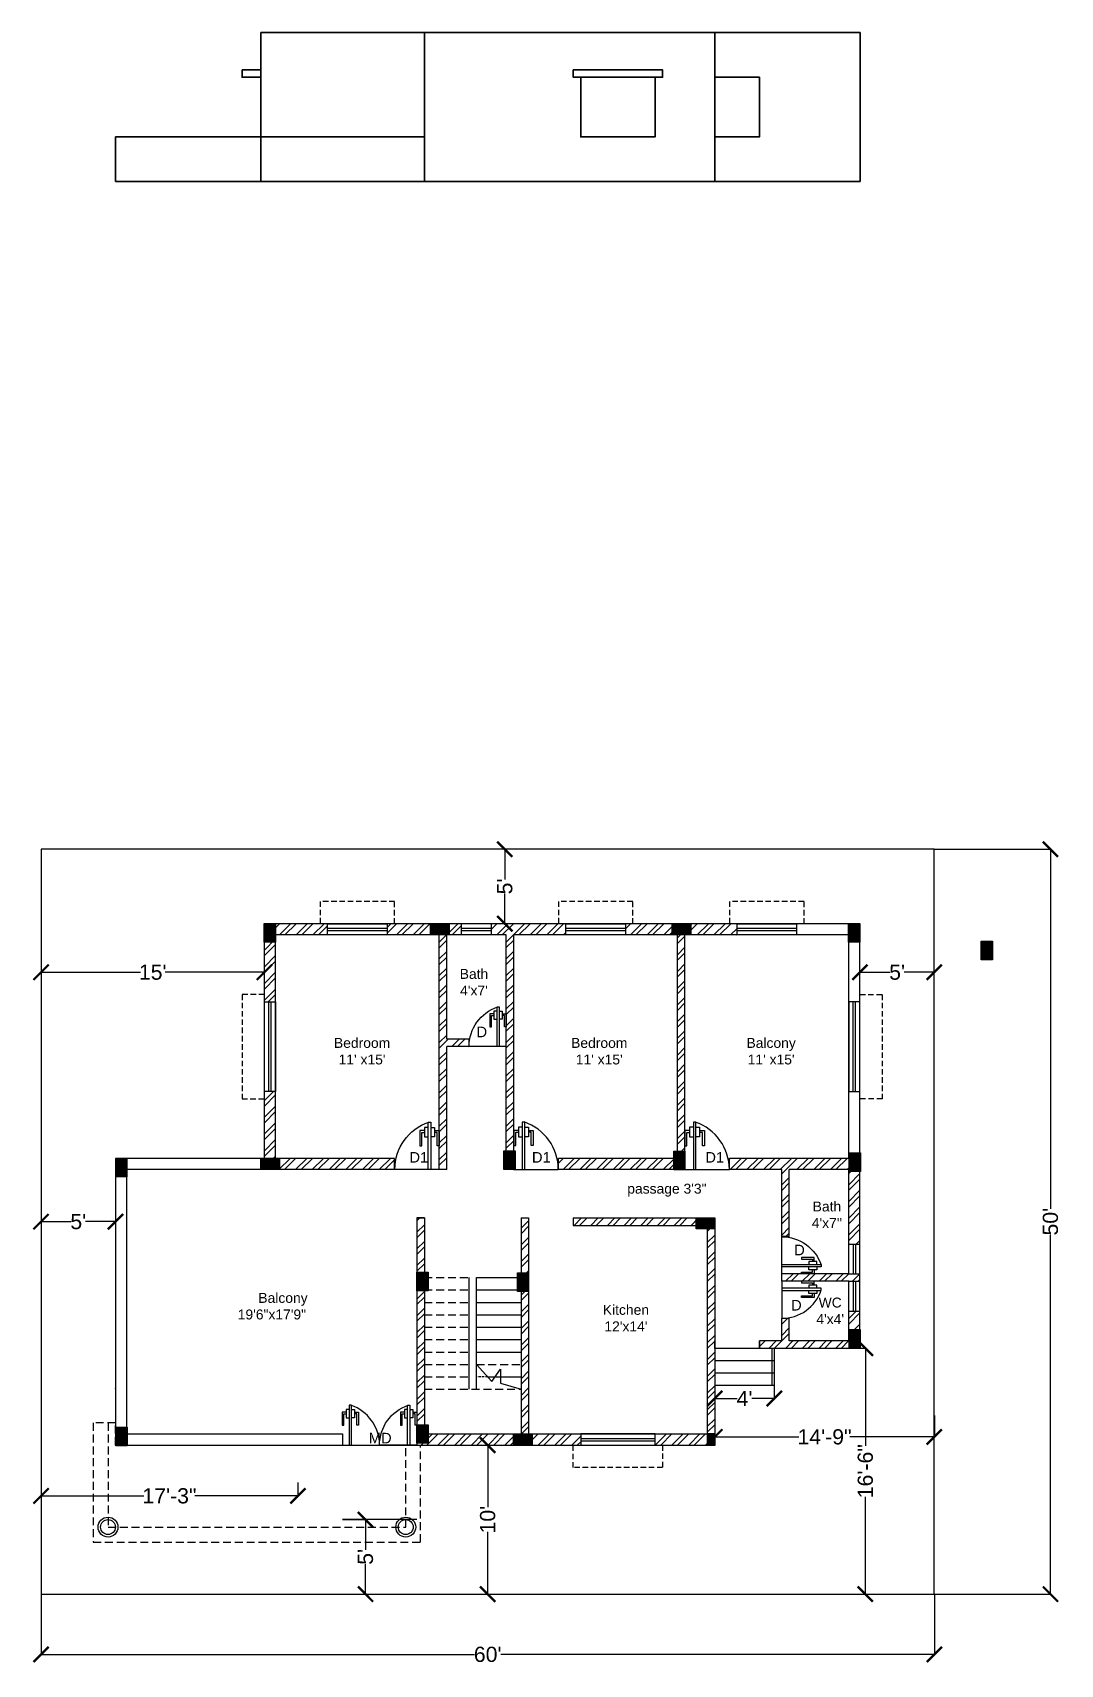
# Model space of a CAD drawing. Header units: inches. Extents: x -129 to 2956, y 250 to 1685.
# Drawn here: x 2128 to 2956, y 250 to 1565 of the extents above; entities that cross this region are included whole.
import ezdxf

# ---------------------------------------------------------------- set-up
doc = ezdxf.new("R2010")
doc.units = ezdxf.units.IN
doc.linetypes.add('HIDDEN', pattern=[9.525, 6.35, -3.175])
doc.layers.add('1. WALL', color=7, linetype='Continuous', lineweight=35)
for name, color, linetype in [('10. PORCH', 80, 'HIDDEN'), ('12. DIMENSION', 51, 'Continuous'), ('2. DOOR', 1, 'Continuous'), ('3.WINDOWS', 4, 'Continuous'), ('4. CHAJJA', 6, 'HIDDEN'), ('5.HATCHING', 253, 'Continuous'), ('6.COLUMN', 10, 'Continuous'), ('8.TEXT', 2, 'Continuous'), ('9. STAIRS', 204, 'Continuous')]:
    doc.layers.add(name, color=color, linetype=linetype)
doc.styles.get("Standard").update_dxf_attribs({"font": 'arial.ttf'})
doc.dimstyles.get("Standard").update_dxf_attribs({"dimtxt": 12.25, "dimasz": 12.25, "dimexe": 0.18, "dimexo": 0.0625, "dimgap": 0.09, "dimtad": 0, "dimzin": 0, "dimdsep": 46, "dimlunit": 4, "dimtxsty": 'Standard', "dimblk": 'ARCHTICK', "dimcen": 0.09, "dimadec": 0, "dimazin": 0, "dimtfac": 1, "dimtofl": 0, "dimtmove": 0, "dimatfit": 3, "dimfxl": 1, "dimtolj": 1, "dimtzin": 0, "dimarcsym": 0})
pattern_1 = [(45, (2256.876, 0), (-6.73519, 6.73519), []), (45, (2261.366, 0), (-6.73519, 6.73519), [])]

msp = doc.modelspace()

# ---------------------------------------------------------------- texts
at = {"layer": '8.TEXT', "attachment_point": 1}
for s, width, heights, insert, char_height in [("\\pxqc;Bath\\P4'x7'", 72.92649, [0], (2447.174, 810.351), 8), ('D', 0.55024, [0], (2485.668, 763.862), 8.5), ("\\pxqc;Bedroom\\P11' x15'", 72.92649, [0], (2356.99, 754.766), 8), ("\\pxqc;Bedroom\\P11' x15'", 72.92649, [0], (2548.144, 754.766), 8), ("\\pxqc;Balcony\\P11' x15'", 72.92649, [0], (2686.709, 754.766), 8), ('D1', 0.55024, [0], (2431.585, 662.852), 8.5), ('D1', 0.55024, [0], (2530.352, 662.852), 8.5), ('D1', 0.55024, [0], (2670.111, 662.852), 8.5), ('\\pxqc;passage 3\'3"', 72.92649, [0], (2602.668, 637.371), 8), ("\\pxqc;Bath\\P4'x7''", 72.92649, [0], (2731.668, 623.029), 8), ('D', 21.17857, [14.389], (2741.712, 588.208), 8.5), ('\\pxqc;Balcony\\P\\pq*;19\'6"x17\'9"', 72.92649, [0], (2293.235, 549.389), 8), ("\\pxqc;Kitchen\\P12'x14'", 72.92649, [0], (2569.64, 539.771), 8), ('D', 0.55024, [0], (2739.199, 543.721), 8.5), ("\\pxqc;WC\\P4'x4'", 72.92649, [0], (2734.296, 545.632), 8), ('\\pxqc,t2;MD', 20.73667, [0], (2397.681, 436.714), 8.5)]:
    msp.add_mtext_dynamic_manual_height_columns(s, width=width, gutter_width=12.5, heights=heights, dxfattribs=dict(at, insert=insert, char_height=char_height))

# ---------------------------------------------------------------- blocks, each defined once
blk = doc.blocks.new('Window')
at = {"layer": '3.WINDOWS', "color": 5}
for p, q in [((-24, 5.5), (24, 5.5)), ((-24, 3.5), (24, 3.5))]:
    blk.add_line(p, q, dxfattribs=at)
at = {"layer": '3.WINDOWS'}
blk.add_lwpolyline([(-24, 9), (24, 9), (24, 0), (-24, 0)], close=True, dxfattribs=at)
at = {"layer": '4. CHAJJA', "ltscale": 0.7}
blk.add_lwpolyline([(30, 9), (30, 27), (-30, 27), (-30, 9)], dxfattribs=at)
blk = doc.blocks.new('window3')
at = {"layer": '3.WINDOWS', "color": 5}
for p, q in [((-36, 5.5), (36, 5.5)), ((-36, 3.5), (36, 3.5))]:
    blk.add_line(p, q, dxfattribs=at)
at = {"layer": '3.WINDOWS'}
blk.add_lwpolyline([(-36, 9), (36, 9), (36, 0), (-36, 0)], close=True, dxfattribs=at)
at = {"layer": '4. CHAJJA', "ltscale": 0.7}
blk.add_lwpolyline([(42, 9), (42, 27), (-42, 27), (-42, 9)], dxfattribs=at)
blk = doc.blocks.new('window 2')
at = {"layer": '3.WINDOWS', "color": 5}
for p, q in [((-30, 5.5), (30, 5.5)), ((-30, 3.5), (30, 3.5))]:
    blk.add_line(p, q, dxfattribs=at)
at = {"layer": '3.WINDOWS'}
blk.add_lwpolyline([(-30, 9), (30, 9), (30, 0), (-30, 0)], close=True, dxfattribs=at)
at = {"layer": '4. CHAJJA', "ltscale": 0.7}
blk.add_lwpolyline([(36, 9), (36, 27), (-36, 27), (-36, 9)], dxfattribs=at)
blk = doc.blocks.new('ventilater')
at = {"layer": '3.WINDOWS'}
for p, q in [((-12, -3.5), (-12, 5.5)), ((12, -3.5), (12, 5.5))]:
    blk.add_line(p, q, dxfattribs=at)
at = {"layer": '3.WINDOWS', "color": 5}
for p, q in [((-12, 2), (12, 2)), ((-12, 0), (12, 0))]:
    blk.add_line(p, q, dxfattribs=at)
blk = doc.blocks.new('door')
at = {"layer": '2. DOOR'}
for p, q in [((3.6, 29.7), (0, 29.7)), ((0, 29.7), (0, 18.1)), ((1.5, 18.1), (1.5, 28.2)), ((1.5, 28.2), (3.6, 28.2)), ((6.4, 32.1), (3.6, 32.1)), ((3.6, 32.1), (3.6, 24.8)), ((3.6, 24.8), (6.4, 24.8)), ((8.4, 36), (6.4, 36)), ((6.4, 36), (6.4, 0)), ((8.4, 0), (8.4, 36)), ((8.4, 32.1), (11.2, 32.1)), ((11.2, 24.8), (8.4, 24.8)), ((11.2, 32.1), (11.2, 24.8)), ((11.2, 29.7), (14.8, 29.7)), ((13.3, 28.2), (11.2, 28.2)), ((13.3, 18.1), (13.3, 28.2)), ((14.8, 29.7), (14.8, 18.1)), ((0, 18.1), (1.5, 18.1)), ((14.8, 18.1), (13.3, 18.1)), ((6.4, 0), (8.4, 0))]:
    blk.add_line(p, q, dxfattribs=at)
at = {"layer": '2. DOOR', "color": 31, "true_color": 0xfecc66}
blk.add_line((0, 0), (33.8, 0), dxfattribs=at)
at = {"layer": '2. DOOR', "color": 85, "true_color": 0x58ba48}
blk.add_arc((-4.2, 0), 38, 0, 71.4257, dxfattribs=at)
blk = doc.blocks.new('_ArchTick')
at = {"color": 0, "linetype": 'ByBlock', "const_width": 0.15}
blk.add_lwpolyline([(-0.5, -0.5), (0.5, 0.5)], dxfattribs=at)
blk = doc.blocks.new('*D21')
at = {"layer": '12. DIMENSION', "color": 0, "lineweight": -2, "transparency": 16777216}
for p, q in [((2134.7, 306.7), (2134.7, 258.1)), ((2854.7, 306.7), (2854.7, 258.1)), ((2134.7, 258.2), (2484.1, 258.2)), ((2854.7, 258.2), (2505.2, 258.2))]:
    blk.add_line(p, q, dxfattribs=at)
at = {"layer": 'Defpoints', "color": 0, "transparency": 16777216}
for p in [(2134.7, 306.8), (2854.7, 306.8), (2854.7, 258.2)]:
    blk.add_point(p, dxfattribs=at)
at = {"layer": '12. DIMENSION', "color": 0, "lineweight": -2, "transparency": 16777216, "xscale": 12.25, "yscale": 12.25, "zscale": 12.25, "rotation": 180}
blk.add_blockref('_ArchTick', (2134.7, 258.2), dxfattribs=at)
at = {"layer": '12. DIMENSION', "color": 0, "lineweight": -2, "transparency": 16777216, "xscale": 12.25, "yscale": 12.25, "zscale": 12.25}
blk.add_blockref('_ArchTick', (2854.7, 258.2), dxfattribs=at)
at = {"layer": '12. DIMENSION', "color": 0, "transparency": 16777216, "insert": (2494.7, 258.2), "char_height": 12.25, "attachment_point": 5}
blk.add_mtext("\\A1;60'", dxfattribs=at)
blk = doc.blocks.new('*D22')
at = {"layer": '12. DIMENSION', "color": 0, "lineweight": -2, "transparency": 16777216}
for p, q in [((2854.7, 906.8), (2948.4, 906.8)), ((2948.3, 906.8), (2948.3, 617.2)), ((2948.3, 306.8), (2948.3, 596.3)), ((2854.7, 306.8), (2948.4, 306.8))]:
    blk.add_line(p, q, dxfattribs=at)
at = {"layer": 'Defpoints', "color": 0, "transparency": 16777216}
for p in [(2854.7, 906.8), (2948.3, 906.8), (2854.7, 306.8)]:
    blk.add_point(p, dxfattribs=at)
at = {"layer": '12. DIMENSION', "color": 0, "lineweight": -2, "transparency": 16777216, "xscale": 12.25, "yscale": 12.25, "zscale": 12.25}
for p, rotation in [((2948.3, 906.8), 90), ((2948.3, 306.8), 270)]:
    blk.add_blockref('_ArchTick', p, dxfattribs=dict(at, rotation=rotation))
at = {"layer": '12. DIMENSION', "color": 0, "transparency": 16777216, "insert": (2948.3, 606.8), "char_height": 12.25, "attachment_point": 5, "rotation": 90}
blk.add_mtext("\\A1;50'", dxfattribs=at)
blk = doc.blocks.new('*D23')
at = {"layer": '12. DIMENSION', "color": 0, "lineweight": -2, "transparency": 16777216}
for p, q in [((2794.7, 809.2), (2794.7, 807.6)), ((2794.7, 807.7), (2818.9, 807.7)), ((2854.7, 807.7), (2830.4, 807.7)), ((2854.7, 809.2), (2854.7, 807.6))]:
    blk.add_line(p, q, dxfattribs=at)
at = {"layer": 'Defpoints', "color": 0, "transparency": 16777216}
for p in [(2794.7, 809.3), (2854.7, 809.3), (2854.7, 807.7)]:
    blk.add_point(p, dxfattribs=at)
at = {"layer": '12. DIMENSION', "color": 0, "lineweight": -2, "transparency": 16777216, "xscale": 12.25, "yscale": 12.25, "zscale": 12.25, "rotation": 180}
blk.add_blockref('_ArchTick', (2794.7, 807.7), dxfattribs=at)
at = {"layer": '12. DIMENSION', "color": 0, "lineweight": -2, "transparency": 16777216, "xscale": 12.25, "yscale": 12.25, "zscale": 12.25}
blk.add_blockref('_ArchTick', (2854.7, 807.7), dxfattribs=at)
at = {"layer": '12. DIMENSION', "color": 0, "transparency": 16777216, "insert": (2824.7, 807.7), "char_height": 12.25, "attachment_point": 5}
blk.add_mtext("\\A1;5'", dxfattribs=at)
blk = doc.blocks.new('*D24')
at = {"layer": '12. DIMENSION', "color": 0, "lineweight": -2, "transparency": 16777216}
for p, q in [((2134.7, 807.8), (2134.7, 807.9)), ((2134.7, 807.7), (2214.8, 807.7)), ((2314.7, 807.7), (2234.6, 807.7)), ((2314.7, 807.8), (2314.7, 807.9))]:
    blk.add_line(p, q, dxfattribs=at)
at = {"layer": 'Defpoints', "color": 0, "transparency": 16777216}
for p in [(2134.7, 807.7), (2134.7, 807.7), (2314.7, 807.7)]:
    blk.add_point(p, dxfattribs=at)
at = {"layer": '12. DIMENSION', "color": 0, "lineweight": -2, "transparency": 16777216, "xscale": 12.25, "yscale": 12.25, "zscale": 12.25, "rotation": 180}
blk.add_blockref('_ArchTick', (2134.7, 807.7), dxfattribs=at)
at = {"layer": '12. DIMENSION', "color": 0, "lineweight": -2, "transparency": 16777216, "xscale": 12.25, "yscale": 12.25, "zscale": 12.25}
blk.add_blockref('_ArchTick', (2314.7, 807.7), dxfattribs=at)
at = {"layer": '12. DIMENSION', "color": 0, "transparency": 16777216, "insert": (2224.7, 807.7), "char_height": 12.25, "attachment_point": 5}
blk.add_mtext("\\A1;15'", dxfattribs=at)
blk = doc.blocks.new('*D25')
at = {"layer": '12. DIMENSION', "color": 0, "lineweight": -2, "transparency": 16777216}
for p, q in [((2134.7, 615.2), (2134.7, 606.6)), ((2134.7, 606.8), (2158.9, 606.8)), ((2194.7, 606.8), (2170.4, 606.8)), ((2194.7, 615.2), (2194.7, 606.6))]:
    blk.add_line(p, q, dxfattribs=at)
at = {"layer": 'Defpoints', "color": 0, "transparency": 16777216}
for p in [(2134.7, 615.2), (2134.7, 606.8), (2194.7, 615.2)]:
    blk.add_point(p, dxfattribs=at)
at = {"layer": '12. DIMENSION', "color": 0, "lineweight": -2, "transparency": 16777216, "xscale": 12.25, "yscale": 12.25, "zscale": 12.25, "rotation": 180}
blk.add_blockref('_ArchTick', (2134.7, 606.8), dxfattribs=at)
at = {"layer": '12. DIMENSION', "color": 0, "lineweight": -2, "transparency": 16777216, "xscale": 12.25, "yscale": 12.25, "zscale": 12.25}
blk.add_blockref('_ArchTick', (2194.7, 606.8), dxfattribs=at)
at = {"layer": '12. DIMENSION', "color": 0, "transparency": 16777216, "insert": (2164.7, 606.8), "char_height": 12.25, "attachment_point": 5}
blk.add_mtext("\\A1;5'", dxfattribs=at)
blk = doc.blocks.new('*D26')
at = {"layer": '12. DIMENSION', "color": 0, "lineweight": -2, "transparency": 16777216}
for p, q in [((2524, 906.8), (2508.3, 906.8)), ((2508.5, 906.8), (2508.5, 882.5)), ((2508.5, 846.8), (2508.5, 871)), ((2524, 846.8), (2508.3, 846.8))]:
    blk.add_line(p, q, dxfattribs=at)
at = {"layer": 'Defpoints', "color": 0, "transparency": 16777216}
for p in [(2508.5, 906.8), (2524, 906.8), (2524, 846.8)]:
    blk.add_point(p, dxfattribs=at)
at = {"layer": '12. DIMENSION', "color": 0, "lineweight": -2, "transparency": 16777216, "xscale": 12.25, "yscale": 12.25, "zscale": 12.25}
for p, rotation in [((2508.5, 906.8), 90), ((2508.5, 846.8), 270)]:
    blk.add_blockref('_ArchTick', p, dxfattribs=dict(at, rotation=rotation))
at = {"layer": '12. DIMENSION', "color": 0, "transparency": 16777216, "insert": (2508.5, 876.8), "char_height": 12.25, "attachment_point": 5, "rotation": 90}
blk.add_mtext("\\A1;5'", dxfattribs=at)
blk = doc.blocks.new('*D27')
at = {"layer": '12. DIMENSION', "color": 0, "lineweight": -2, "transparency": 16777216}
for p, q in [((2493, 426.8), (2494.8, 426.8)), ((2494.7, 426.8), (2494.7, 376.7)), ((2494.7, 306.8), (2494.7, 356.9)), ((2494.7, 306.8), (2494.8, 306.8))]:
    blk.add_line(p, q, dxfattribs=at)
at = {"layer": 'Defpoints', "color": 0, "transparency": 16777216}
for p in [(2492.9, 426.8), (2494.7, 306.8), (2494.7, 306.8)]:
    blk.add_point(p, dxfattribs=at)
at = {"layer": '12. DIMENSION', "color": 0, "lineweight": -2, "transparency": 16777216, "xscale": 12.25, "yscale": 12.25, "zscale": 12.25}
for p, rotation in [((2494.7, 426.8), 90), ((2494.7, 306.8), 270)]:
    blk.add_blockref('_ArchTick', p, dxfattribs=dict(at, rotation=rotation))
at = {"layer": '12. DIMENSION', "color": 0, "transparency": 16777216, "insert": (2494.7, 366.8), "char_height": 12.25, "attachment_point": 5, "rotation": 90}
blk.add_mtext("\\A1;10'", dxfattribs=at)
blk = doc.blocks.new('*D28')
at = {"layer": '12. DIMENSION', "color": 0, "lineweight": -2, "transparency": 16777216}
for p, q in [((2677.7, 450.7), (2677.7, 433.3)), ((2854.7, 450.7), (2854.7, 433.3)), ((2677.7, 433.4), (2745.6, 433.4)), ((2854.7, 433.4), (2786.7, 433.4))]:
    blk.add_line(p, q, dxfattribs=at)
at = {"layer": 'Defpoints', "color": 0, "transparency": 16777216}
for p in [(2677.7, 450.8), (2854.7, 450.8), (2854.7, 433.4)]:
    blk.add_point(p, dxfattribs=at)
at = {"layer": '12. DIMENSION', "color": 0, "lineweight": -2, "transparency": 16777216, "xscale": 12.25, "yscale": 12.25, "zscale": 12.25, "rotation": 180}
blk.add_blockref('_ArchTick', (2677.7, 433.4), dxfattribs=at)
at = {"layer": '12. DIMENSION', "color": 0, "lineweight": -2, "transparency": 16777216, "xscale": 12.25, "yscale": 12.25, "zscale": 12.25}
blk.add_blockref('_ArchTick', (2854.7, 433.4), dxfattribs=at)
at = {"layer": '12. DIMENSION', "color": 0, "transparency": 16777216, "insert": (2766.2, 433.4), "char_height": 12.25, "attachment_point": 5}
blk.add_mtext('\\A1;14\'-9"', dxfattribs=at)
blk = doc.blocks.new('*D29')
at = {"layer": '12. DIMENSION', "color": 0, "lineweight": -2, "transparency": 16777216}
for p, q in [((2677.7, 474.7), (2677.7, 464.2)), ((2725.7, 474.7), (2725.7, 464.2)), ((2677.7, 464.4), (2695.7, 464.4)), ((2725.7, 464.4), (2707.6, 464.4))]:
    blk.add_line(p, q, dxfattribs=at)
at = {"layer": 'Defpoints', "color": 0, "transparency": 16777216}
for p in [(2677.7, 474.8), (2725.7, 474.8), (2677.7, 464.4)]:
    blk.add_point(p, dxfattribs=at)
at = {"layer": '12. DIMENSION', "color": 0, "lineweight": -2, "transparency": 16777216, "xscale": 12.25, "yscale": 12.25, "zscale": 12.25, "rotation": 180}
blk.add_blockref('_ArchTick', (2677.7, 464.4), dxfattribs=at)
at = {"layer": '12. DIMENSION', "color": 0, "lineweight": -2, "transparency": 16777216, "xscale": 12.25, "yscale": 12.25, "zscale": 12.25}
blk.add_blockref('_ArchTick', (2725.7, 464.4), dxfattribs=at)
at = {"layer": '12. DIMENSION', "color": 0, "transparency": 16777216, "insert": (2701.7, 464.4), "char_height": 12.25, "attachment_point": 5}
blk.add_mtext("\\A1;4'", dxfattribs=at)
blk = doc.blocks.new('*D30')
at = {"layer": '12. DIMENSION', "color": 0, "lineweight": -2, "transparency": 16777216}
for p, q in [((2134.7, 396.7), (2134.7, 385.7)), ((2341.7, 396.7), (2341.7, 385.7)), ((2134.7, 385.9), (2217.6, 385.9)), ((2341.7, 385.9), (2258.7, 385.9))]:
    blk.add_line(p, q, dxfattribs=at)
at = {"layer": 'Defpoints', "color": 0, "transparency": 16777216}
for p in [(2134.7, 396.8), (2341.7, 396.8), (2134.7, 385.9)]:
    blk.add_point(p, dxfattribs=at)
at = {"layer": '12. DIMENSION', "color": 0, "lineweight": -2, "transparency": 16777216, "xscale": 12.25, "yscale": 12.25, "zscale": 12.25, "rotation": 180}
blk.add_blockref('_ArchTick', (2134.7, 385.9), dxfattribs=at)
at = {"layer": '12. DIMENSION', "color": 0, "lineweight": -2, "transparency": 16777216, "xscale": 12.25, "yscale": 12.25, "zscale": 12.25}
blk.add_blockref('_ArchTick', (2341.7, 385.9), dxfattribs=at)
at = {"layer": '12. DIMENSION', "color": 0, "transparency": 16777216, "insert": (2238.2, 385.9), "char_height": 12.25, "attachment_point": 5}
blk.add_mtext('\\A1;17\'-3"', dxfattribs=at)
blk = doc.blocks.new('*D31')
at = {"layer": '12. DIMENSION', "color": 0, "lineweight": -2, "transparency": 16777216}
for p, q in [((2377.7, 366.8), (2396.3, 366.8)), ((2396.2, 366.8), (2396.2, 342.5)), ((2396.2, 306.8), (2396.2, 331)), ((2377.7, 306.8), (2396.3, 306.8))]:
    blk.add_line(p, q, dxfattribs=at)
at = {"layer": 'Defpoints', "color": 0, "transparency": 16777216}
for p in [(2377.7, 366.8), (2377.7, 306.8), (2396.2, 306.8)]:
    blk.add_point(p, dxfattribs=at)
at = {"layer": '12. DIMENSION', "color": 0, "lineweight": -2, "transparency": 16777216, "xscale": 12.25, "yscale": 12.25, "zscale": 12.25}
for p, rotation in [((2396.2, 366.8), 90), ((2396.2, 306.8), 270)]:
    blk.add_blockref('_ArchTick', p, dxfattribs=dict(at, rotation=rotation))
at = {"layer": '12. DIMENSION', "color": 0, "transparency": 16777216, "insert": (2396.2, 336.8), "char_height": 12.25, "attachment_point": 5, "rotation": 90}
blk.add_mtext("\\A1;5'", dxfattribs=at)
blk = doc.blocks.new('*D32')
at = {"layer": '12. DIMENSION', "color": 0, "lineweight": -2, "transparency": 16777216}
for p, q in [((2773.7, 504.8), (2799.2, 504.8)), ((2799.1, 504.8), (2799.1, 426.3)), ((2799.1, 306.8), (2799.1, 385.2)), ((2773.7, 306.8), (2799.2, 306.8))]:
    blk.add_line(p, q, dxfattribs=at)
at = {"layer": 'Defpoints', "color": 0, "transparency": 16777216}
for p in [(2773.7, 504.8), (2773.7, 306.8), (2799.1, 306.8)]:
    blk.add_point(p, dxfattribs=at)
at = {"layer": '12. DIMENSION', "color": 0, "lineweight": -2, "transparency": 16777216, "xscale": 12.25, "yscale": 12.25, "zscale": 12.25}
for p, rotation in [((2799.1, 504.8), 90), ((2799.1, 306.8), 270)]:
    blk.add_blockref('_ArchTick', p, dxfattribs=dict(at, rotation=rotation))
at = {"layer": '12. DIMENSION', "color": 0, "transparency": 16777216, "insert": (2799.1, 405.8), "char_height": 12.25, "attachment_point": 5, "rotation": 90}
blk.add_mtext('\\A1;16\'-6"', dxfattribs=at)

# ---------------------------------------------------------------- dimensions: what is measured, and where the dimension line sits
at = {"layer": '12. DIMENSION'}
for base, p1, p2, picture, middle in [((2508.463, 906.761), (2524.045, 846.761), (2524.045, 906.761), '*D26', (2508.463, 876.761)), ((2948.26, 906.761), (2854.668, 306.761), (2854.668, 906.761), '*D22', (2948.26, 606.761)), ((2799.056, 306.761), (2773.652, 504.761), (2773.652, 306.761), '*D32', (2799.056, 405.761)), ((2494.668, 306.761), (2492.917, 426.761), (2494.668, 306.761), '*D27', (2494.668, 366.761)), ((2396.154, 306.761), (2377.668, 366.761), (2377.668, 306.761), '*D31', (2396.154, 336.761))]:
    dim = msp.add_linear_dim(base=base, p1=p1, p2=p2, angle=90, dimstyle='Standard', dxfattribs=at)
    dim.commit()
    dim.dimension.update_dxf_attribs({"geometry": picture, "text_midpoint": middle})
for base, p1, p2, picture, middle in [((2134.668, 807.737), (2314.668, 807.737), (2134.668, 807.737), '*D24', (2224.668, 807.737)), ((2854.668, 807.737), (2794.668, 809.278), (2854.668, 809.278), '*D23', (2824.668, 807.737)), ((2134.668, 606.761), (2194.668, 615.223), (2134.668, 615.223), '*D25', (2164.668, 606.761)), ((2677.668, 464.401), (2725.668, 474.761), (2677.668, 474.761), '*D29', (2701.668, 464.401)), ((2854.668, 433.45), (2677.668, 450.758), (2854.668, 450.758), '*D28', (2766.168, 433.45)), ((2134.668, 385.927), (2341.668, 396.761), (2134.668, 396.761), '*D30', (2238.168, 385.927)), ((2854.668, 258.243), (2134.668, 306.761), (2854.668, 306.761), '*D21', (2494.668, 258.243))]:
    dim = msp.add_linear_dim(base=base, p1=p1, p2=p2, dimstyle='Standard', dxfattribs=at)
    dim.commit()
    dim.dimension.update_dxf_attribs({"geometry": picture, "text_midpoint": middle})

# ---------------------------------------------------------------- hatches: boundary and pattern name
at = {"layer": '5.HATCHING'}
h = msp.add_hatch(dxfattribs=at)
h.set_pattern_fill('ANSI32', color=256)
h.set_pattern_definition(pattern_1)
h.paths.add_polyline_path([(2785.668, 510.761), (2737.668, 510.761), (2737.668, 528.761), (2731.668, 528.761), (2731.668, 510.761), (2713.668, 510.761), (2713.668, 504.761), (2794.668, 504.761), (2794.668, 534.761), (2785.668, 534.761)])
h.paths.add_polyline_path([(2785.668, 558.761), (2794.668, 558.761), (2794.668, 564.761), (2785.668, 564.761), (2731.668, 564.761), (2731.668, 558.761)])
h.paths.add_polyline_path([(2551.668, 657.761), (2551.668, 648.761), (2653.668, 648.761), (2653.668, 837.761), (2695.668, 837.761), (2695.668, 846.761), (2605.668, 846.761), (2605.668, 837.761), (2647.668, 837.761), (2647.668, 657.761)])
h.paths.add_polyline_path([(2455.668, 837.761), (2455.668, 648.761), (2461.668, 648.761), (2461.668, 747.761), (2479.668, 747.761), (2479.668, 753.761), (2461.668, 753.761), (2461.668, 837.761), (2473.668, 837.761), (2473.668, 846.761), (2413.668, 846.761), (2413.668, 837.761)])
h.paths.add_polyline_path([(2497.668, 846.761), (2497.668, 837.761), (2509.668, 837.761), (2509.668, 648.761), (2515.668, 648.761), (2515.668, 837.761), (2557.668, 837.761), (2557.668, 846.761)])
h.paths.add_polyline_path([(2365.668, 837.761), (2365.668, 846.761), (2314.668, 846.761), (2314.668, 783.761), (2323.668, 783.761), (2323.668, 837.761)])
h.paths.add_polyline_path([(2785.668, 831.953), (2794.668, 831.953), (2794.668, 846.761), (2785.562, 846.761), (2785.562, 837.761), (2785.668, 837.761)])
h.paths.add_polyline_path([(2794.668, 662.194), (2785.668, 662.194), (2785.668, 657.761), (2689.668, 657.761), (2689.668, 648.761), (2731.668, 648.761), (2731.668, 594.761), (2737.668, 594.761), (2737.668, 648.761), (2785.668, 648.761), (2785.668, 588.761), (2794.668, 588.761)])
h = msp.add_hatch(dxfattribs=at)
h.set_pattern_fill('ANSI32', color=256)
h.set_pattern_definition(pattern_1)
h.paths.add_polyline_path([(2563.668, 609.761), (2563.668, 603.761), (2671.668, 603.761), (2671.668, 435.761), (2629.668, 435.761), (2629.668, 426.761), (2677.668, 426.761), (2677.668, 504.761), (2677.668, 510.761), (2677.668, 609.761)])
h.paths.add_polyline_path([(2521.668, 435.761), (2443.668, 435.761), (2443.668, 609.761), (2437.668, 609.761), (2437.668, 426.761), (2569.668, 426.761), (2569.668, 435.761), (2527.668, 435.761), (2527.668, 609.761), (2521.668, 609.761)])
h.paths.add_polyline_path([(2311.963, 657.761), (2311.963, 648.761), (2419.668, 648.761), (2419.668, 657.761), (2323.668, 657.761), (2323.668, 711.761), (2314.668, 711.761), (2314.668, 657.761)])
h.paths.add_polyline_path([(2194.668, 642.782), (2203.668, 642.782), (2203.668, 648.761), (2203.9, 648.761), (2203.9, 657.761), (2194.668, 657.761)])
h.paths.add_polyline_path([(2194.668, 426.761), (2194.977, 426.761), (2194.977, 441.307), (2194.696, 500.261), (2194.668, 500.261)])
at = {"layer": '6.COLUMN'}
h = msp.add_hatch(color=256, dxfattribs=at)
h.dxf.hatch_style = 1
h.paths.add_polyline_path([(2314.543, 831.91), (2323.543, 831.91), (2323.543, 846.91), (2314.543, 846.91)])
h = msp.add_hatch(color=256, dxfattribs=at)
h.dxf.hatch_style = 1
h.paths.add_polyline_path([(2448.648, 846.761), (2448.648, 837.761), (2463.648, 837.761), (2463.648, 846.761)])
h = msp.add_hatch(color=256, dxfattribs=at)
h.dxf.hatch_style = 1
h.paths.add_polyline_path([(2658.49, 837.761), (2658.49, 846.761), (2643.49, 846.761), (2643.49, 837.761)])
h = msp.add_hatch(color=256, dxfattribs=at)
h.dxf.hatch_style = 1
h.paths.add_polyline_path([(2785.562, 831.953), (2794.562, 831.953), (2794.562, 846.953), (2785.562, 846.953)])
h = msp.add_hatch(color=256, dxfattribs=at)
h.dxf.hatch_style = 1
h.paths.add_polyline_path([(2892.502, 817.817), (2901.502, 817.817), (2901.502, 832.817), (2892.502, 832.817)])
h = msp.add_hatch(color=256, dxfattribs=at)
h.dxf.hatch_style = 1
h.paths.add_polyline_path([(2194.9, 642.782), (2203.9, 642.782), (2203.9, 657.782), (2194.9, 657.782)])
h = msp.add_hatch(color=256, dxfattribs=at)
h.dxf.hatch_style = 1
h.paths.add_polyline_path([(2311.963, 657.958), (2311.963, 648.958), (2326.963, 648.958), (2326.963, 657.958)])
h = msp.add_hatch(color=256, dxfattribs=at)
h.dxf.hatch_style = 1
h.paths.add_polyline_path([(2507.805, 648.761), (2516.805, 648.761), (2516.805, 663.761), (2507.805, 663.761)])
h = msp.add_hatch(color=256, dxfattribs=at)
h.dxf.hatch_style = 1
h.paths.add_polyline_path([(2644.706, 648.656), (2653.706, 648.656), (2653.706, 663.656), (2644.706, 663.656)])
h = msp.add_hatch(color=256, dxfattribs=at)
h.dxf.hatch_style = 1
h.paths.add_polyline_path([(2786.075, 647.194), (2795.075, 647.194), (2795.075, 662.194), (2786.075, 662.194)])
h = msp.add_hatch(color=256, dxfattribs=at)
h.dxf.hatch_style = 1
h.paths.add_polyline_path([(2677.716, 600.947), (2677.716, 609.947), (2662.716, 609.947), (2662.716, 600.947)])
h = msp.add_hatch(color=256, dxfattribs=at)
h.dxf.hatch_style = 1
h.paths.add_polyline_path([(2437.668, 551.08), (2446.668, 551.08), (2446.668, 566.08), (2437.668, 566.08)])
h = msp.add_hatch(color=256, dxfattribs=at)
h.dxf.hatch_style = 1
h.paths.add_polyline_path([(2518.668, 550.643), (2527.668, 550.643), (2527.668, 565.643), (2518.668, 565.643)])
h = msp.add_hatch(color=256, dxfattribs=at)
h.dxf.hatch_style = 1
h.paths.add_polyline_path([(2786.009, 505.05), (2795.009, 505.05), (2795.009, 520.05), (2786.009, 520.05)])
h = msp.add_hatch(color=256, dxfattribs=at)
h.dxf.hatch_style = 1
h.paths.add_polyline_path([(2194.579, 426.293), (2203.579, 426.293), (2203.579, 441.293), (2194.579, 441.293)])
h = msp.add_hatch(color=256, dxfattribs=at)
h.dxf.hatch_style = 1
h.paths.add_polyline_path([(2437.668, 428.261), (2446.668, 428.261), (2446.668, 443.261), (2437.668, 443.261)])
h = msp.add_hatch(color=256, dxfattribs=at)
h.dxf.hatch_style = 1
h.paths.add_polyline_path([(2515.581, 435.761), (2515.581, 426.761), (2530.581, 426.761), (2530.581, 435.761)])
h = msp.add_hatch(color=256, dxfattribs=at)
h.dxf.hatch_style = 1
h.paths.add_polyline_path([(2671.827, 426.382), (2677.653, 426.382), (2677.653, 436.092), (2671.827, 436.092)])

# ---------------------------------------------------------------- linework, layer by layer
at = {"color": 1}
for p, q in [((2854.668, 906.761), (2134.668, 906.761)), ((2134.668, 906.761), (2134.668, 306.761)), ((2854.668, 306.761), (2854.668, 906.761)), ((2134.668, 306.761), (2854.668, 306.761))]:
    msp.add_line(p, q, dxfattribs=at)
for p, q in [((2314.668, 657.761), (2314.668, 846.761)), ((2794.668, 846.761), (2314.668, 846.761)), ((2794.668, 504.761), (2794.668, 846.761)), ((2323.668, 657.761), (2323.668, 837.761)), ((2455.668, 837.761), (2323.668, 837.761)), ((2455.668, 648.761), (2455.668, 837.761)), ((2461.668, 753.761), (2461.668, 837.761)), ((2509.668, 837.761), (2461.668, 837.761)), ((2509.668, 648.761), (2509.668, 837.761)), ((2515.668, 648.761), (2515.668, 837.761)), ((2647.668, 837.761), (2515.668, 837.761)), ((2647.668, 657.761), (2647.668, 837.761)), ((2653.668, 648.761), (2653.668, 837.761)), ((2785.668, 837.761), (2653.668, 837.761)), ((2785.668, 657.761), (2785.668, 837.761)), ((2479.668, 753.761), (2461.668, 753.761)), ((2479.668, 747.761), (2479.668, 753.761)), ((2461.668, 648.761), (2461.668, 747.761)), ((2509.668, 747.761), (2461.668, 747.761)), ((2314.668, 657.761), (2194.668, 657.761)), ((2194.668, 657.761), (2194.668, 426.761)), ((2419.668, 657.761), (2323.668, 657.761)), ((2419.668, 648.761), (2419.668, 657.761)), ((2551.668, 648.761), (2551.668, 657.761)), ((2647.668, 657.761), (2551.668, 657.761)), ((2689.668, 648.761), (2689.668, 657.761)), ((2785.668, 657.761), (2689.668, 657.761)), ((2419.668, 648.761), (2203.668, 648.761)), ((2203.668, 648.761), (2203.668, 435.761)), ((2461.668, 648.761), (2455.668, 648.761)), ((2515.668, 648.761), (2509.668, 648.761)), ((2653.668, 648.761), (2551.668, 648.761)), ((2731.668, 648.761), (2689.668, 648.761)), ((2731.668, 594.761), (2731.668, 648.761)), ((2737.668, 594.761), (2737.668, 648.761)), ((2785.668, 648.761), (2737.668, 648.761)), ((2785.668, 564.761), (2785.668, 648.761)), ((2437.668, 609.761), (2437.668, 426.761)), ((2443.668, 609.761), (2443.668, 435.761)), ((2521.668, 609.761), (2527.668, 609.761)), ((2521.668, 609.761), (2521.668, 435.761)), ((2527.668, 609.761), (2527.668, 435.761)), ((2563.668, 609.761), (2677.668, 609.761)), ((2563.668, 609.761), (2563.668, 603.761)), ((2677.668, 609.761), (2677.668, 510.761)), ((2563.668, 603.761), (2671.668, 603.761)), ((2671.668, 603.761), (2671.668, 435.761)), ((2737.668, 594.761), (2731.668, 594.761)), ((2731.668, 558.761), (2731.668, 564.761)), ((2785.668, 564.761), (2731.668, 564.761)), ((2785.668, 558.761), (2731.668, 558.761)), ((2785.668, 510.761), (2785.668, 558.761)), ((2731.668, 510.761), (2731.668, 528.761)), ((2737.668, 528.761), (2731.668, 528.761)), ((2737.668, 510.761), (2737.668, 528.761)), ((2677.668, 504.761), (2677.668, 426.761)), ((2731.668, 510.761), (2713.668, 510.761)), ((2794.668, 504.761), (2713.668, 504.761)), ((2785.668, 510.761), (2737.668, 510.761)), ((2203.668, 435.761), (2377.668, 435.761)), ((2377.668, 435.761), (2377.668, 426.761)), ((2443.668, 435.761), (2521.668, 435.761)), ((2527.668, 435.761), (2671.668, 435.761)), ((2194.668, 426.761), (2377.668, 426.761)), ((2437.668, 426.761), (2677.668, 426.761))]:
    msp.add_line(p, q)
at = {"layer": '1. WALL'}
for p, q in [((2311.963, 1564.542), (2311.963, 1444.542)), ((2311.963, 1564.542), (2795.009, 1564.542)), ((2443.668, 1564.542), (2443.668, 1444.542)), ((2677.653, 1564.542), (2677.653, 1444.542)), ((2795.009, 1564.542), (2795.009, 1444.542)), ((2194.668, 1480.542), (2194.668, 1444.542)), ((2194.668, 1480.542), (2443.668, 1480.542)), ((2194.668, 1444.542), (2795.009, 1444.542)), ((2443.668, 609.761), (2437.668, 609.761)), ((2677.668, 510.761), (2677.668, 504.761)), ((2713.668, 510.761), (2713.668, 504.761))]:
    msp.add_line(p, q, dxfattribs=at)
for points in [[(2296.668, 1534.542), (2311.963, 1534.542), (2311.963, 1528.542), (2296.668, 1528.542)], [(2563.668, 1534.542), (2635.668, 1534.542), (2635.668, 1528.542), (2563.668, 1528.542)], [(2569.668, 1528.542), (2629.668, 1528.542), (2629.668, 1480.542), (2569.668, 1480.542)], [(2677.653, 1528.542), (2713.668, 1528.542), (2713.668, 1480.542), (2677.653, 1480.542)]]:
    msp.add_lwpolyline(points, close=True, dxfattribs=at)
at = {"layer": '10. PORCH'}
for points in [[(2194.668, 426.761), (2194.668, 444.761), (2176.668, 444.761), (2176.668, 348.761), (2440.668, 348.761), (2440.668, 426.761)], [(2188.668, 444.761), (2188.668, 360.761), (2428.668, 360.761), (2428.668, 426.761)]]:
    msp.add_lwpolyline(points, dxfattribs=at)
at = {"layer": '6.COLUMN'}
for points in [[(2314.543, 846.91), (2323.543, 846.91), (2323.543, 831.91), (2314.543, 831.91)], [(2463.648, 846.761), (2463.648, 837.761), (2448.648, 837.761), (2448.648, 846.761)], [(2643.49, 837.761), (2643.49, 846.761), (2658.49, 846.761), (2658.49, 837.761)], [(2785.562, 846.953), (2794.562, 846.953), (2794.562, 831.953), (2785.562, 831.953)], [(2892.502, 832.817), (2901.502, 832.817), (2901.502, 817.817), (2892.502, 817.817)], [(2194.9, 657.782), (2203.9, 657.782), (2203.9, 642.782), (2194.9, 642.782)], [(2326.963, 657.958), (2326.963, 648.958), (2311.963, 648.958), (2311.963, 657.958)], [(2507.805, 663.761), (2516.805, 663.761), (2516.805, 648.761), (2507.805, 648.761)], [(2644.706, 663.656), (2653.706, 663.656), (2653.706, 648.656), (2644.706, 648.656)], [(2786.075, 662.194), (2795.075, 662.194), (2795.075, 647.194), (2786.075, 647.194)], [(2662.716, 600.947), (2662.716, 609.947), (2677.716, 609.947), (2677.716, 600.947)], [(2437.668, 566.08), (2446.668, 566.08), (2446.668, 551.08), (2437.668, 551.08)], [(2518.668, 565.643), (2527.668, 565.643), (2527.668, 550.643), (2518.668, 550.643)], [(2786.009, 520.05), (2795.009, 520.05), (2795.009, 505.05), (2786.009, 505.05)], [(2194.977, 441.307), (2203.977, 441.307), (2203.977, 426.307), (2194.977, 426.307)], [(2437.668, 443.261), (2446.668, 443.261), (2446.668, 428.261), (2437.668, 428.261)], [(2530.581, 435.761), (2530.581, 426.761), (2515.581, 426.761), (2515.581, 435.761)], [(2671.827, 436.092), (2677.653, 436.092), (2677.653, 426.382), (2671.827, 426.382)]]:
    msp.add_lwpolyline(points, close=True, dxfattribs=at)
for centre, radius in [((2188.668, 360.761), 8), ((2428.668, 360.761), 8), ((2188.668, 360.761), 6), ((2428.668, 360.761), 6)]:
    msp.add_circle(centre, radius, dxfattribs=at)
at = {"layer": '9. STAIRS', "linetype": 'HIDDEN'}
for p, q in [((2443.668, 561.761), (2479.668, 561.761)), ((2443.668, 551.761), (2479.668, 551.761)), ((2443.668, 541.761), (2479.668, 541.761)), ((2443.668, 531.761), (2479.668, 531.761)), ((2443.668, 521.761), (2479.668, 521.761)), ((2443.668, 511.761), (2479.668, 511.761)), ((2443.668, 501.761), (2479.668, 501.761)), ((2443.668, 491.761), (2479.668, 491.761)), ((2485.668, 491.761), (2521.668, 491.761)), ((2443.668, 481.761), (2479.668, 481.761)), ((2443.668, 471.761), (2521.668, 471.761))]:
    msp.add_line(p, q, dxfattribs=at)
at = {"layer": '9. STAIRS'}
for p, q in [((2479.668, 471.761), (2479.668, 561.761)), ((2485.668, 561.761), (2521.668, 561.761)), ((2485.668, 471.761), (2485.668, 561.761)), ((2485.668, 551.761), (2521.668, 551.761)), ((2485.668, 541.761), (2521.668, 541.761)), ((2485.668, 531.761), (2521.668, 531.761)), ((2485.668, 521.761), (2521.668, 521.761)), ((2485.668, 511.761), (2521.668, 511.761)), ((2485.668, 501.761), (2521.668, 501.761)), ((2713.668, 504.761), (2677.668, 504.761)), ((2725.668, 504.761), (2725.668, 474.761)), ((2485.668, 491.761), (2498.099, 478.112)), ((2498.099, 478.112), (2505.125, 488.068)), ((2505.125, 488.068), (2505.125, 476.58)), ((2725.668, 494.761), (2677.668, 494.761)), ((2494.775, 481.761), (2521.668, 481.761)), ((2505.125, 476.58), (2521.668, 471.761)), ((2725.668, 484.761), (2677.668, 484.761)), ((2725.668, 474.761), (2677.668, 474.761)), ((2377.668, 426.761), (2437.668, 426.761)), ((2437.668, 366.761), (2377.668, 366.761))]:
    msp.add_line(p, q, dxfattribs=at)
at = {"layer": '9. STAIRS', "color": 3}
msp.add_line((2723.668, 504.761), (2723.668, 474.761), dxfattribs=at)
at = {"layer": '9. STAIRS', "linetype": 'HIDDEN', "ltscale": 0.3}
msp.add_line((2494.775, 481.761), (2485.668, 481.761), dxfattribs=at)

# ---------------------------------------------------------------- block references
at = {"layer": '2. DOOR'}
for p, xscale, yscale, zscale in [((2509.668, 747.761), -0.8879236043314997, 0.8879236043314997, 0.8879236043314997), ((2455.668, 648.761), -1.059052605576921, 1.059052605576921, 1.059052605576921), ((2515.668, 648.761), 1.063759141445154, 1.063759141445154, 1.063759141445154), ((2653.668, 648.761), 1.06049642536099, 1.06049642536099, 1.06049642536099), ((2377.375, 426.761), 0.8922519450210535, 0.8922519450210535, 0.8922519450210535), ((2437.668, 426.761), -0.8922519450210535, 0.8922519450210535, 0.8922519450210535)]:
    msp.add_blockref('door', p, dxfattribs=dict(at, xscale=xscale, yscale=yscale, zscale=zscale))
at = {"layer": '2. DOOR', "yscale": 0.8847867828812447, "zscale": 0.8847867828812447, "rotation": 270}
for p, xscale in [((2731.668, 564.761), -0.8847867828812447), ((2731.668, 558.761), 0.8847867828812447)]:
    msp.add_blockref('door', p, dxfattribs=dict(at, xscale=xscale))
at = {"layer": '3.WINDOWS'}
msp.add_blockref('ventilater', (2485.668, 841.261), dxfattribs=at)
at = {"layer": '3.WINDOWS', "rotation": 270}
for p in [(2789.168, 576.761), (2789.168, 546.761)]:
    msp.add_blockref('ventilater', p, dxfattribs=at)
at = {"layer": '4. CHAJJA'}
for p in [(2389.668, 837.761), (2581.668, 837.761), (2719.668, 837.761)]:
    msp.add_blockref('Window', p, dxfattribs=at)
at = {"layer": '4. CHAJJA', "rotation": 89.99999999999999}
msp.add_blockref('window3', (2323.668, 747.761), dxfattribs=at)
at = {"layer": '4. CHAJJA', "xscale": -1}
for name, p, rotation in [('window3', (2785.668, 747.761), 270), ('window 2', (2599.668, 435.761), 180)]:
    msp.add_blockref(name, p, dxfattribs=dict(at, rotation=rotation))

msp.set_redraw_order([(e.dxf.handle, doc.entitydb.next_handle()) for e in msp.query("TEXT MTEXT ATTDEF DIMENSION ARC_DIMENSION")])  # texts and dimensions are drawn at this point

doc.saveas('drawing.dxf')
